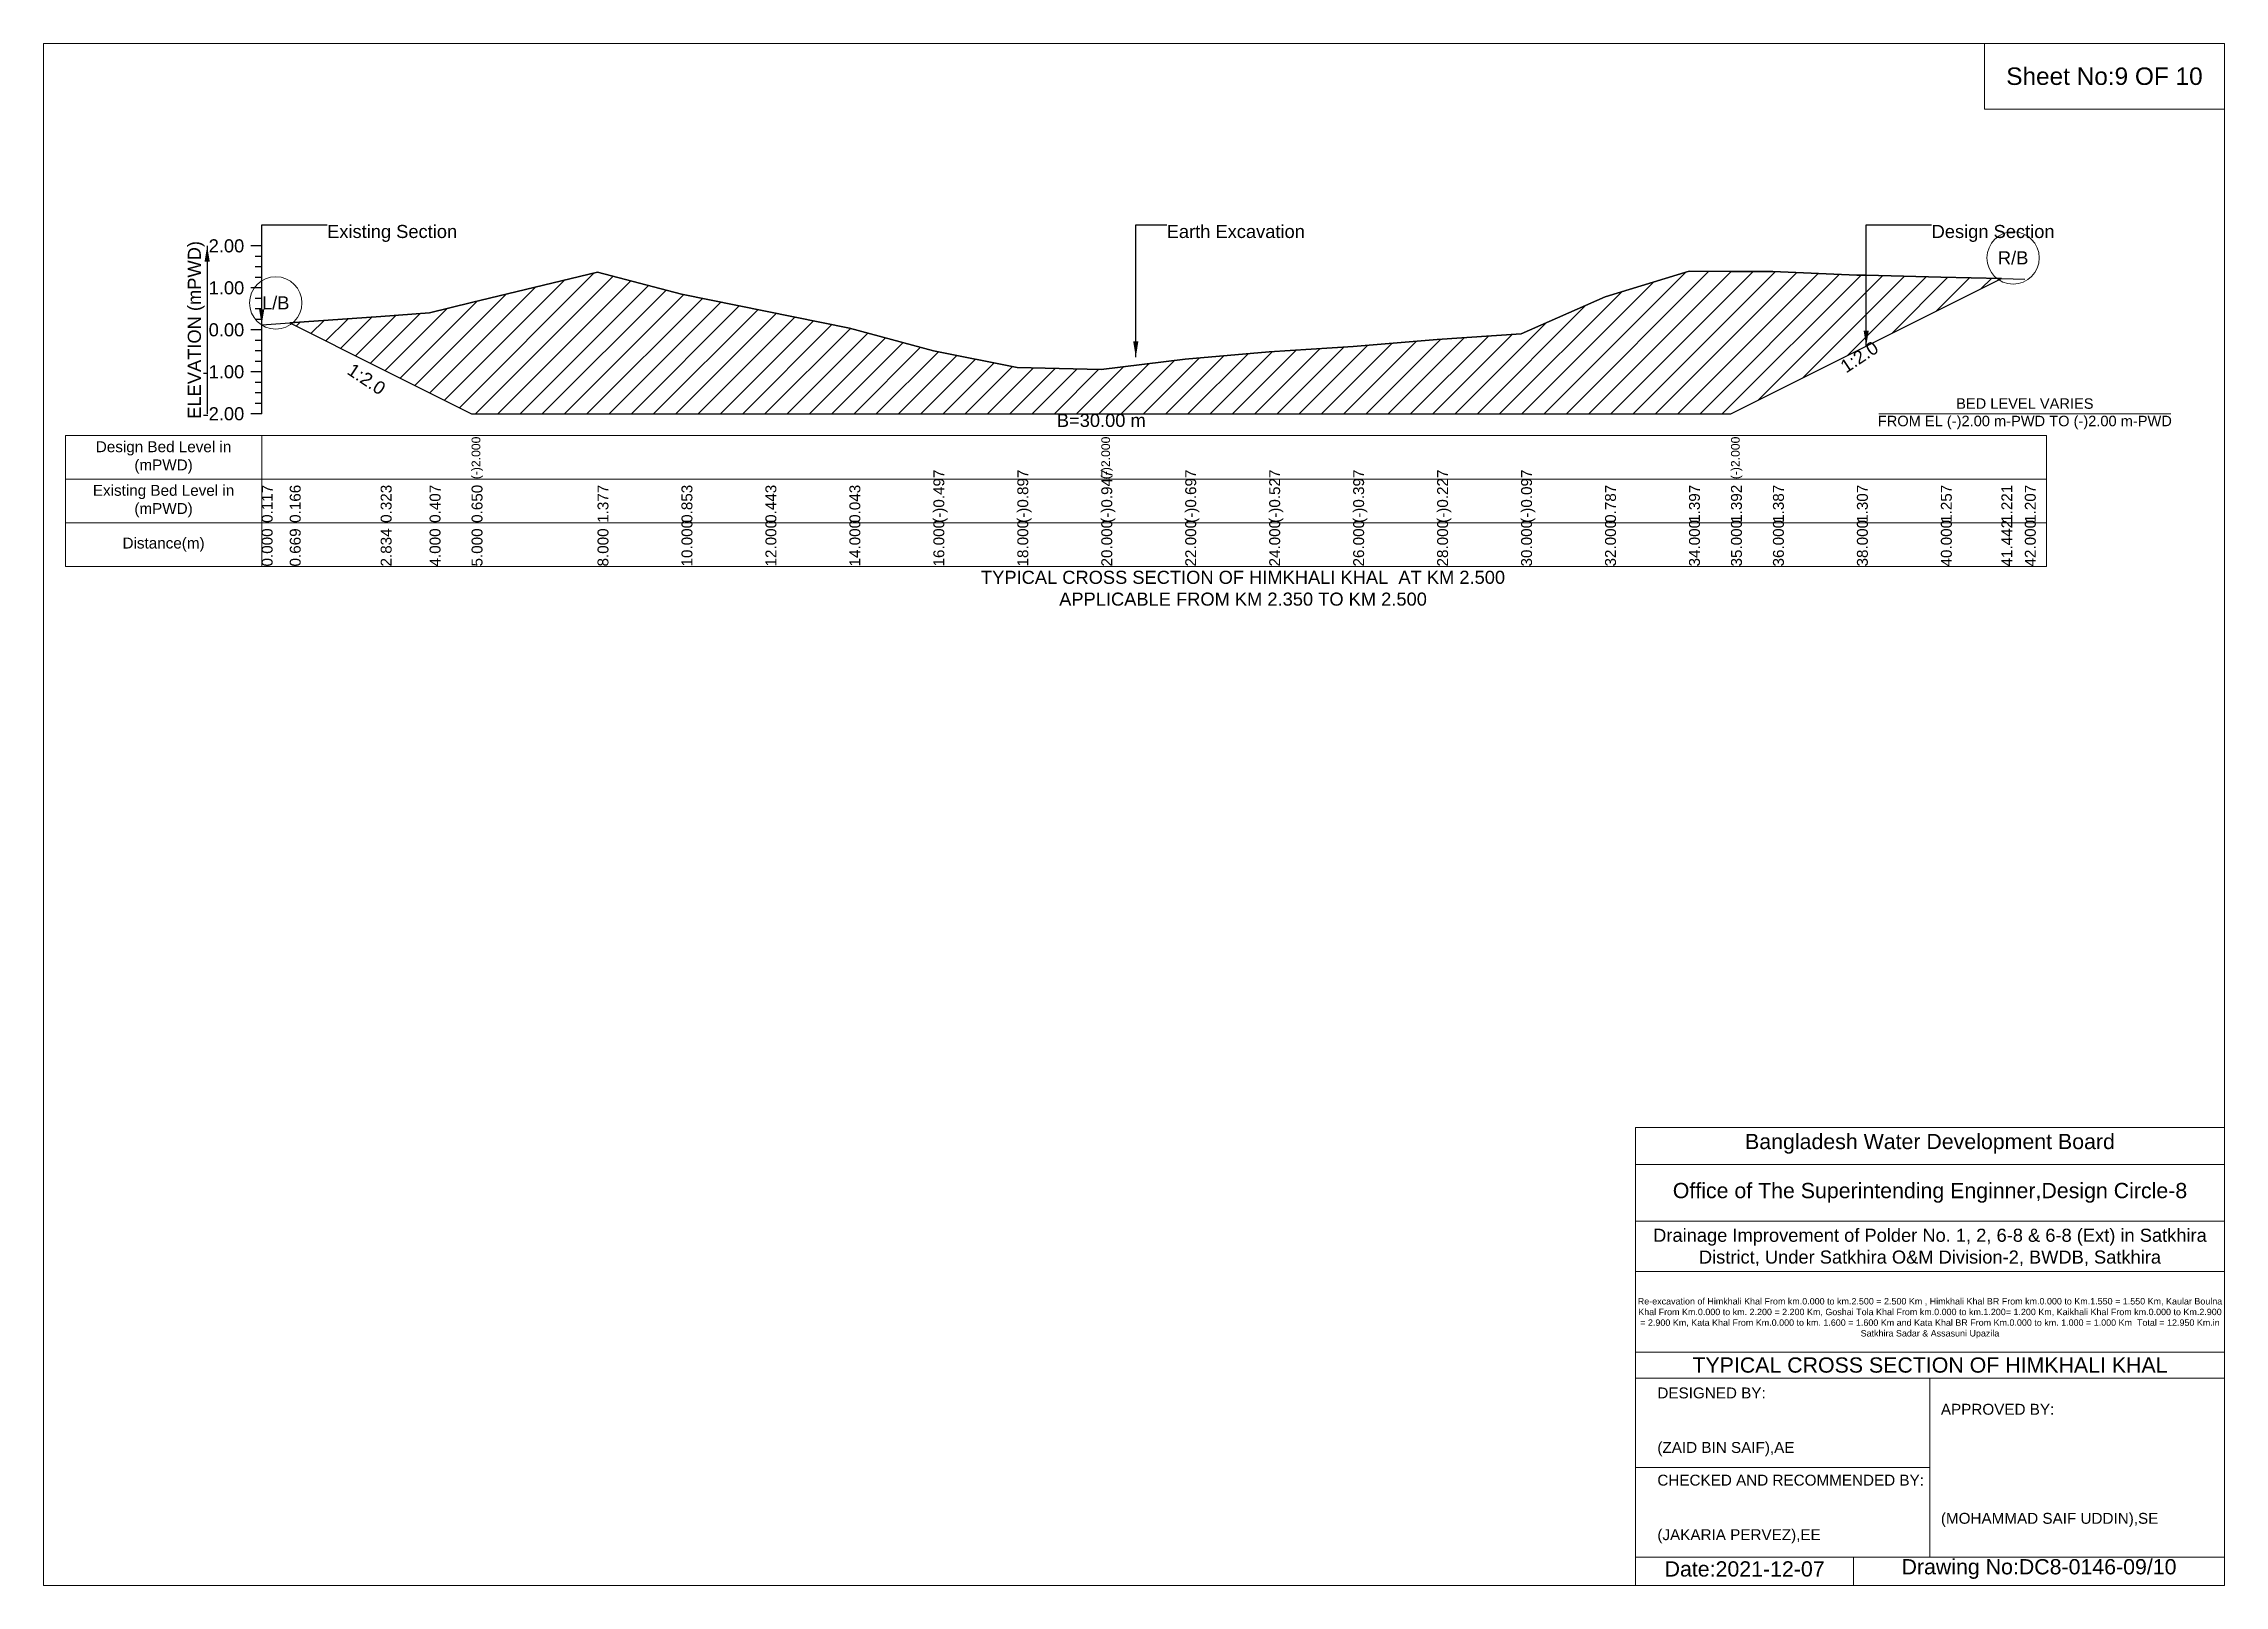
# Model space of a CAD drawing. Header units: inches. Extents: x 91000 to 628000, y -5656 to 0.
# Drawn here: x 180000 to 188000, y -5656 to 0 of the extents above; entities that cross this region are included whole.
import ezdxf

# ---------------------------------------------------------------- set-up
doc = ezdxf.new("R2010")
doc.units = ezdxf.units.IN
doc.header["$LTSCALE"] = 7
doc.header["$MEASUREMENT"] = 0
for name, color, linetype, lineweight in [('Cross section Data Border', 7, 'Continuous', 9), ('Cross Section Labels', 7, 'Continuous', 9), ('Existing_Bed_Level for Xsection', 7, 'Continuous', 25)]:
    doc.layers.add(name, color=color, linetype=linetype, lineweight=lineweight)
doc.styles.get("Standard").update_dxf_attribs({"font": 'arial.ttf'})
doc.dimstyles.get("Standard").update_dxf_attribs({"dimtxt": 0.18, "dimasz": 0.18, "dimexe": 0.18, "dimexo": 0.0625, "dimgap": 0.09, "dimtad": 0, "dimtih": 1, "dimtoh": 1, "dimdec": 4, "dimzin": 0, "dimdsep": 46, "dimtxsty": 'Standard', "dimcen": 0.09, "dimadec": 0, "dimazin": 0, "dimtfac": 1, "dimtdec": 4, "dimtofl": 0, "dimtmove": 0, "dimatfit": 3, "dimfxl": 1, "dimtolj": 1, "dimtzin": 0, "dimarcsym": 0})

msp = doc.modelspace()

# ---------------------------------------------------------------- texts
at = {"layer": 'Cross section Data Border', "char_height": 40, "width": 640, "attachment_point": 5}
for s, insert in [('Design Bed Level in (mPWD)', (180440, -1518.2)), ('Existing Bed Level in (mPWD)', (180440, -1678.2)), ('Distance(m)', (180440, -1838.2))]:
    msp.add_mtext(s, dxfattribs=dict(at, insert=insert))
at = {"layer": 'Cross Section Labels'}
for s, insert, char_height, attachment_point in [('Sheet No:9 OF 10', (187560, -120), 64, 5), ('Existing Section', (181040, -665.2), 48, 1), ('Earth Excavation', (184120, -665.2), 48, 1), ('Design Section', (186926, -665.2), 48, 1), ('R/B', (187225, -786.2), 48, 5), ('L/B', (180851.5, -951.4), 48, 5), ('B=30.00 m', (183880, -1358.2), 48, 2), ('BED LEVEL VARIES ^JFROM EL (-)2.00 m-PWD TO (-)2.00 m-PWD', (187268, -1358.2), 38.4, 5), ('TYPICAL CROSS SECTION OF HIMKHALI KHAL  AT KM 2.500^JAPPLICABLE FROM KM 2.350 TO KM 2.500', (184400, -1998.2), 48, 5), ('Bangladesh Water Development Board', (186920, -4036), 56, 5), ('Office of The Superintending Enginner,Design Circle-8', (186920, -4216), 56, 5)]:
    msp.add_mtext(s, dxfattribs=dict(at, insert=insert, char_height=char_height, attachment_point=attachment_point))
at = {"layer": 'Cross Section Labels', "char_height": 48, "attachment_point": 2}
for insert, rotation in [((186647.5, -1129.4), 33.69007), ((181198, -1210.7), 326.30993)]:
    msp.add_mtext('1:2.0', dxfattribs=dict(at, insert=insert, rotation=rotation))
at = {"layer": 'Cross Section Labels'}
for s, insert, char_height, width, attachment_point in [('Drainage Improvement of Polder No. 1, 2, 6-8 & 6-8 (Ext) in Satkhira District, Under Satkhira O&M Division-2, BWDB, Satkhira', (186920, -4416), 48, 2240, 5), ('Re-excavation of Himkhali Khal From km.0.000 to km.2.500 = 2.500 Km , Himkhali Khal BR From km.0.000 to Km.1.550 = 1.550 Km, Kaular Boulna Khal From Km.0.000 to km. 2.200 = 2.200 Km, Goshai Tola Khal From km.0.000 to km.1.200= 1.200 Km, Kaikhali Khal From km.0.000 to Km.2.900 = 2.900 Km, Kata Khal From Km.0.000 to km. 1.600 = 1.600 Km and Kata Khal BR From Km.0.000 to km. 1.000 = 1.000 Km  Total = 12.950 Km.in Satkhira Sadar & Assasuni Upazila', (186920, -4676), 23.4814, 2160, 5), ('TYPICAL CROSS SECTION OF HIMKHALI KHAL ', (186920, -4848), 56, 2240, 5), ('DESIGNED BY:^J^J^J(ZAID BIN SAIF),AE', (185920, -5056), 40, 1120, 4), ('APPROVED BY:^J^J^J^J^J^J(MOHAMMAD SAIF UDDIN),SE', (186960, -5216), 40, 1120, 4), ('CHECKED AND RECOMMENDED BY:^J^J^J(JAKARIA PERVEZ),EE', (185920, -5376), 40, 1120, 4), ('Date:2021-12-07', (186240, -5596), 56, 1120, 5), ('Drawing No:DC8-0146-09/10', (187320, -5596), 56, 1760, 5)]:
    msp.add_mtext(s, dxfattribs=dict(at, insert=insert, char_height=char_height, width=width, attachment_point=attachment_point))
at = {"layer": 'Existing_Bed_Level for Xsection', "char_height": 48, "attachment_point": 6}
for s, insert in [('2.00', (180736, -742.2)), ('1.00', (180736, -896.2)), ('0.00', (180736, -1050.2)), ('-1.00', (180736, -1204.2)), ('-2.00', (180736, -1358.2))]:
    msp.add_mtext(s, dxfattribs=dict(at, insert=insert))
at = {"layer": 'Existing_Bed_Level for Xsection', "rotation": 90}
for s, insert, char_height, attachment_point in [('ELEVATION (mPWD)', (180560, -1050.2), 48, 5), ('(-)2.000', (181570, -1598.2), 32, 1), ('(-)2.000', (183880, -1598.2), 32, 1), ('(-)2.000', (186190, -1598.2), 32, 1), ('(-)0.497', (183264, -1758.2), 40, 1), ('(-)0.897', (183572, -1758.2), 40, 1), ('(-)0.947', (183880, -1758.2), 40, 1), ('(-)0.697', (184188, -1758.2), 40, 1), ('(-)0.527', (184496, -1758.2), 40, 1), ('(-)0.397', (184804, -1758.2), 40, 1), ('(-)0.227', (185112, -1758.2), 40, 1), ('(-)0.097', (185420, -1758.2), 40, 1), ('0.117', (180800, -1758.2), 40, 1), ('0.166', (180903, -1758.2), 40, 1), ('0.323', (181236.5, -1758.2), 40, 1), ('0.407', (181416, -1758.2), 40, 1), ('0.650', (181570, -1758.2), 40, 1), ('1.377', (182032, -1758.2), 40, 1), ('0.853', (182340, -1758.2), 40, 1), ('0.443', (182648, -1758.2), 40, 1), ('0.043', (182956, -1758.2), 40, 1), ('0.787', (185728, -1758.2), 40, 1), ('1.397', (186036, -1758.2), 40, 1), ('1.392', (186190, -1758.2), 40, 1), ('1.387', (186344, -1758.2), 40, 1), ('1.307', (186652, -1758.2), 40, 1), ('1.257', (186960, -1758.2), 40, 1), ('1.221', (187182.1, -1758.2), 40, 1), ('1.207', (187268, -1758.2), 40, 1), ('10.000', (182340, -1918.2), 40, 1), ('12.000', (182648, -1918.2), 40, 1), ('14.000', (182956, -1918.2), 40, 1), ('16.000', (183264, -1918.2), 40, 1), ('18.000', (183572, -1918.2), 40, 1), ('20.000', (183880, -1918.2), 40, 1), ('22.000', (184188, -1918.2), 40, 1), ('24.000', (184496, -1918.2), 40, 1), ('26.000', (184804, -1918.2), 40, 1), ('28.000', (185112, -1918.2), 40, 1), ('30.000', (185420, -1918.2), 40, 1), ('32.000', (185728, -1918.2), 40, 1), ('34.000', (186036, -1918.2), 40, 1), ('35.000', (186190, -1918.2), 40, 1), ('36.000', (186344, -1918.2), 40, 1), ('38.000', (186652, -1918.2), 40, 1), ('40.000', (186960, -1918.2), 40, 1), ('41.442', (187182.1, -1918.2), 40, 1), ('42.000', (187268, -1918.2), 40, 1), ('0.000', (180800, -1918.2), 40, 1), ('0.669', (180903, -1918.2), 40, 1), ('2.834', (181236.5, -1918.2), 40, 1), ('4.000', (181416, -1918.2), 40, 1), ('5.000', (181570, -1918.2), 40, 1), ('8.000', (182032, -1918.2), 40, 1)]:
    msp.add_mtext(s, dxfattribs=dict(at, insert=insert, char_height=char_height, attachment_point=attachment_point))

# ---------------------------------------------------------------- hatches: boundary and pattern name
at = {"layer": 'Existing_Bed_Level for Xsection'}
h = msp.add_hatch(dxfattribs=at)
h.set_pattern_fill('ANSI31', color=256, scale=462, style=0)
h.paths.add_polyline_path([(180903, -1024.7), (181236.5, -1191.4), (181416, -1281.2), (181570, -1358.2), (182032, -1358.2), (182340, -1358.2), (182648, -1358.2), (182956, -1358.2), (183264, -1358.2), (183572, -1358.2), (183880, -1358.2), (184188, -1358.2), (184496, -1358.2), (184804, -1358.2), (185112, -1358.2), (185420, -1358.2), (185728, -1358.2), (186036, -1358.2), (186190, -1358.2), (186344, -1281.2), (186652, -1127.2), (186686, -1110.1), (186960, -973.2), (187182.1, -862.1), (186960, -856.6), (186686, -849.7), (186652, -848.9), (186344, -836.6), (186190, -835.8), (186036, -835), (185728, -929), (185420, -1065.1), (185112, -1085.1), (184804, -1111.3), (184496, -1131.3), (184188, -1157.5), (183880, -1196), (183572, -1188.3), (183264, -1126.7), (182956, -1043.5), (182648, -981.9), (182340, -918.8), (182032, -838.1), (181570, -950.1), (181416, -987.5), (181236.5, -1000.5)])

# ---------------------------------------------------------------- linework, layer by layer
at = {"layer": 'Cross section Data Border'}
msp.add_lwpolyline([(180080, -1438.2), (187348, -1438.2), (187348, -1918.2), (180080, -1918.2)], close=True, dxfattribs=at)
for points in [[(180800, -1438.2), (180800, -1918.2)], [(180080, -1598.2), (187348, -1598.2)], [(180080, -1758.2), (187348, -1758.2)]]:
    msp.add_lwpolyline(points, dxfattribs=at)
at = {"layer": 'Cross Section Labels'}
for points in [[(180000, 0), (188000, 0), (188000, -5656), (180000, -5656)], [(187120, 0), (188000, 0), (188000, -240), (187120, -240)]]:
    msp.add_lwpolyline(points, close=True, dxfattribs=at)
for points in [[(186732.2, -1358.2), (187803.8, -1358.2)], [(185840, -5656), (185840, -3976), (188000, -3976)], [(185840, -4112), (188000, -4112)], [(185840, -4320), (188000, -4320)], [(185840, -4504), (188000, -4504)], [(185840, -4800), (188000, -4800)], [(185840, -4896), (188000, -4896)], [(186920, -4896), (186920, -5552)], [(185840, -5224), (186920, -5224)], [(185840, -5552), (188000, -5552)], [(186640, -5552), (186640, -5656)]]:
    msp.add_lwpolyline(points, dxfattribs=at)
for centre in [(187225, -786.2), (180851.5, -951.4)]:
    msp.add_circle(centre, 96, dxfattribs=at)
at = {"layer": 'Existing_Bed_Level for Xsection'}
for points in [[(180800, -742.2), (180760, -742.2)], [(180800, -780.7), (180776, -780.7)], [(180800, -1358.2), (180800, -1204.2), (180800, -1050.2), (180800, -896.2), (180800, -742.2)], [(180800, -819.2), (180776, -819.2)], [(180800, -857.7), (180776, -857.7)], [(180800, -1032.1), (180903, -1024.7), (181236.5, -1000.5), (181416, -987.5), (181570, -950.1), (181570, -950.1), (182032, -838.1), (182340, -918.8), (182648, -981.9), (182956, -1043.5), (183264, -1126.7), (183572, -1188.3), (183880, -1196), (183880, -1196), (184188, -1157.5), (184496, -1131.3), (184804, -1111.3), (185112, -1085.1), (185420, -1065.1), (185728, -929), (186036, -835), (186190, -835.8), (186190, -835.8), (186344, -836.6), (186652, -848.9), (186686, -849.7), (186960, -856.6), (187182.1, -862.1), (187268, -864.3)], [(180800, -896.2), (180760, -896.2)], [(180800, -934.7), (180776, -934.7)], [(180800, -973.2), (180776, -973.2)], [(180800, -1011.7), (180776, -1011.7)], [(180800, -1050.2), (180760, -1050.2)], [(180800, -1088.7), (180776, -1088.7)], [(180800, -1127.2), (180776, -1127.2)], [(180800, -1165.7), (180776, -1165.7)], [(180800, -1204.2), (180760, -1204.2)], [(180800, -1242.7), (180776, -1242.7)], [(180800, -1358.2), (180760, -1358.2)], [(180800, -1281.2), (180776, -1281.2)], [(180800, -1319.7), (180776, -1319.7)]]:
    msp.add_lwpolyline(points, dxfattribs=at)
msp.add_lwpolyline([(180903, -1024.7), (180903, -1024.7), (181236.5, -1191.4), (181416, -1281.2), (181570, -1358.2), (181570, -1358.2), (182032, -1358.2), (182340, -1358.2), (182648, -1358.2), (182956, -1358.2), (183264, -1358.2), (183572, -1358.2), (183880, -1358.2), (183880, -1358.2), (184188, -1358.2), (184496, -1358.2), (184804, -1358.2), (185112, -1358.2), (185420, -1358.2), (185728, -1358.2), (186036, -1358.2), (186190, -1358.2), (186190, -1358.2), (186344, -1281.2), (186652, -1127.2), (186686, -1110.1), (186960, -973.2), (187182.1, -862.1), (187182.1, -862.1), (187182.1, -862.1), (186960, -856.6), (186686, -849.7), (186652, -848.9), (186344, -836.6), (186190, -835.8), (186190, -835.8), (186036, -835), (185728, -929), (185420, -1065.1), (185112, -1085.1), (184804, -1111.3), (184496, -1131.3), (184188, -1157.5), (183880, -1196), (183880, -1196), (183572, -1188.3), (183264, -1126.7), (182956, -1043.5), (182648, -981.9), (182340, -918.8), (182032, -838.1), (181570, -950.1), (181570, -950.1), (181416, -987.5), (181236.5, -1000.5), (180903, -1024.7)], close=True, dxfattribs=at)

msp.set_redraw_order([(e.dxf.handle, doc.entitydb.next_handle()) for e in msp.query("TEXT MTEXT ATTDEF DIMENSION ARC_DIMENSION")])  # texts and dimensions are drawn at this point

# ---------------------------------------------------------------- leaders
at = {"layer": 'Cross Section Labels', "annotation_type": 0, "has_hookline": 1, "hookline_direction": 0}
for points, text_width in [([(180800, -1032.1), (180800, -665.2), (181039.9, -665.2)], 467.2), ([(184006.6, -1150.3), (184006.6, -665.2), (184119.9, -665.2)], 497), ([(186686, -1110.1), (186686, -665.2), (186925.9, -665.2)], 441.2)]:
    msp.add_leader(points, dimstyle='Standard', override={"dimasz": 57.6}, dxfattribs=dict(at, text_width=text_width))
at = {"layer": 'Existing_Bed_Level for Xsection'}
msp.add_leader([(180600, -742.2), (180600, -1358.2)], dimstyle='Standard', override={"dimasz": 57.6}, dxfattribs=at)

doc.saveas('drawing.dxf')
